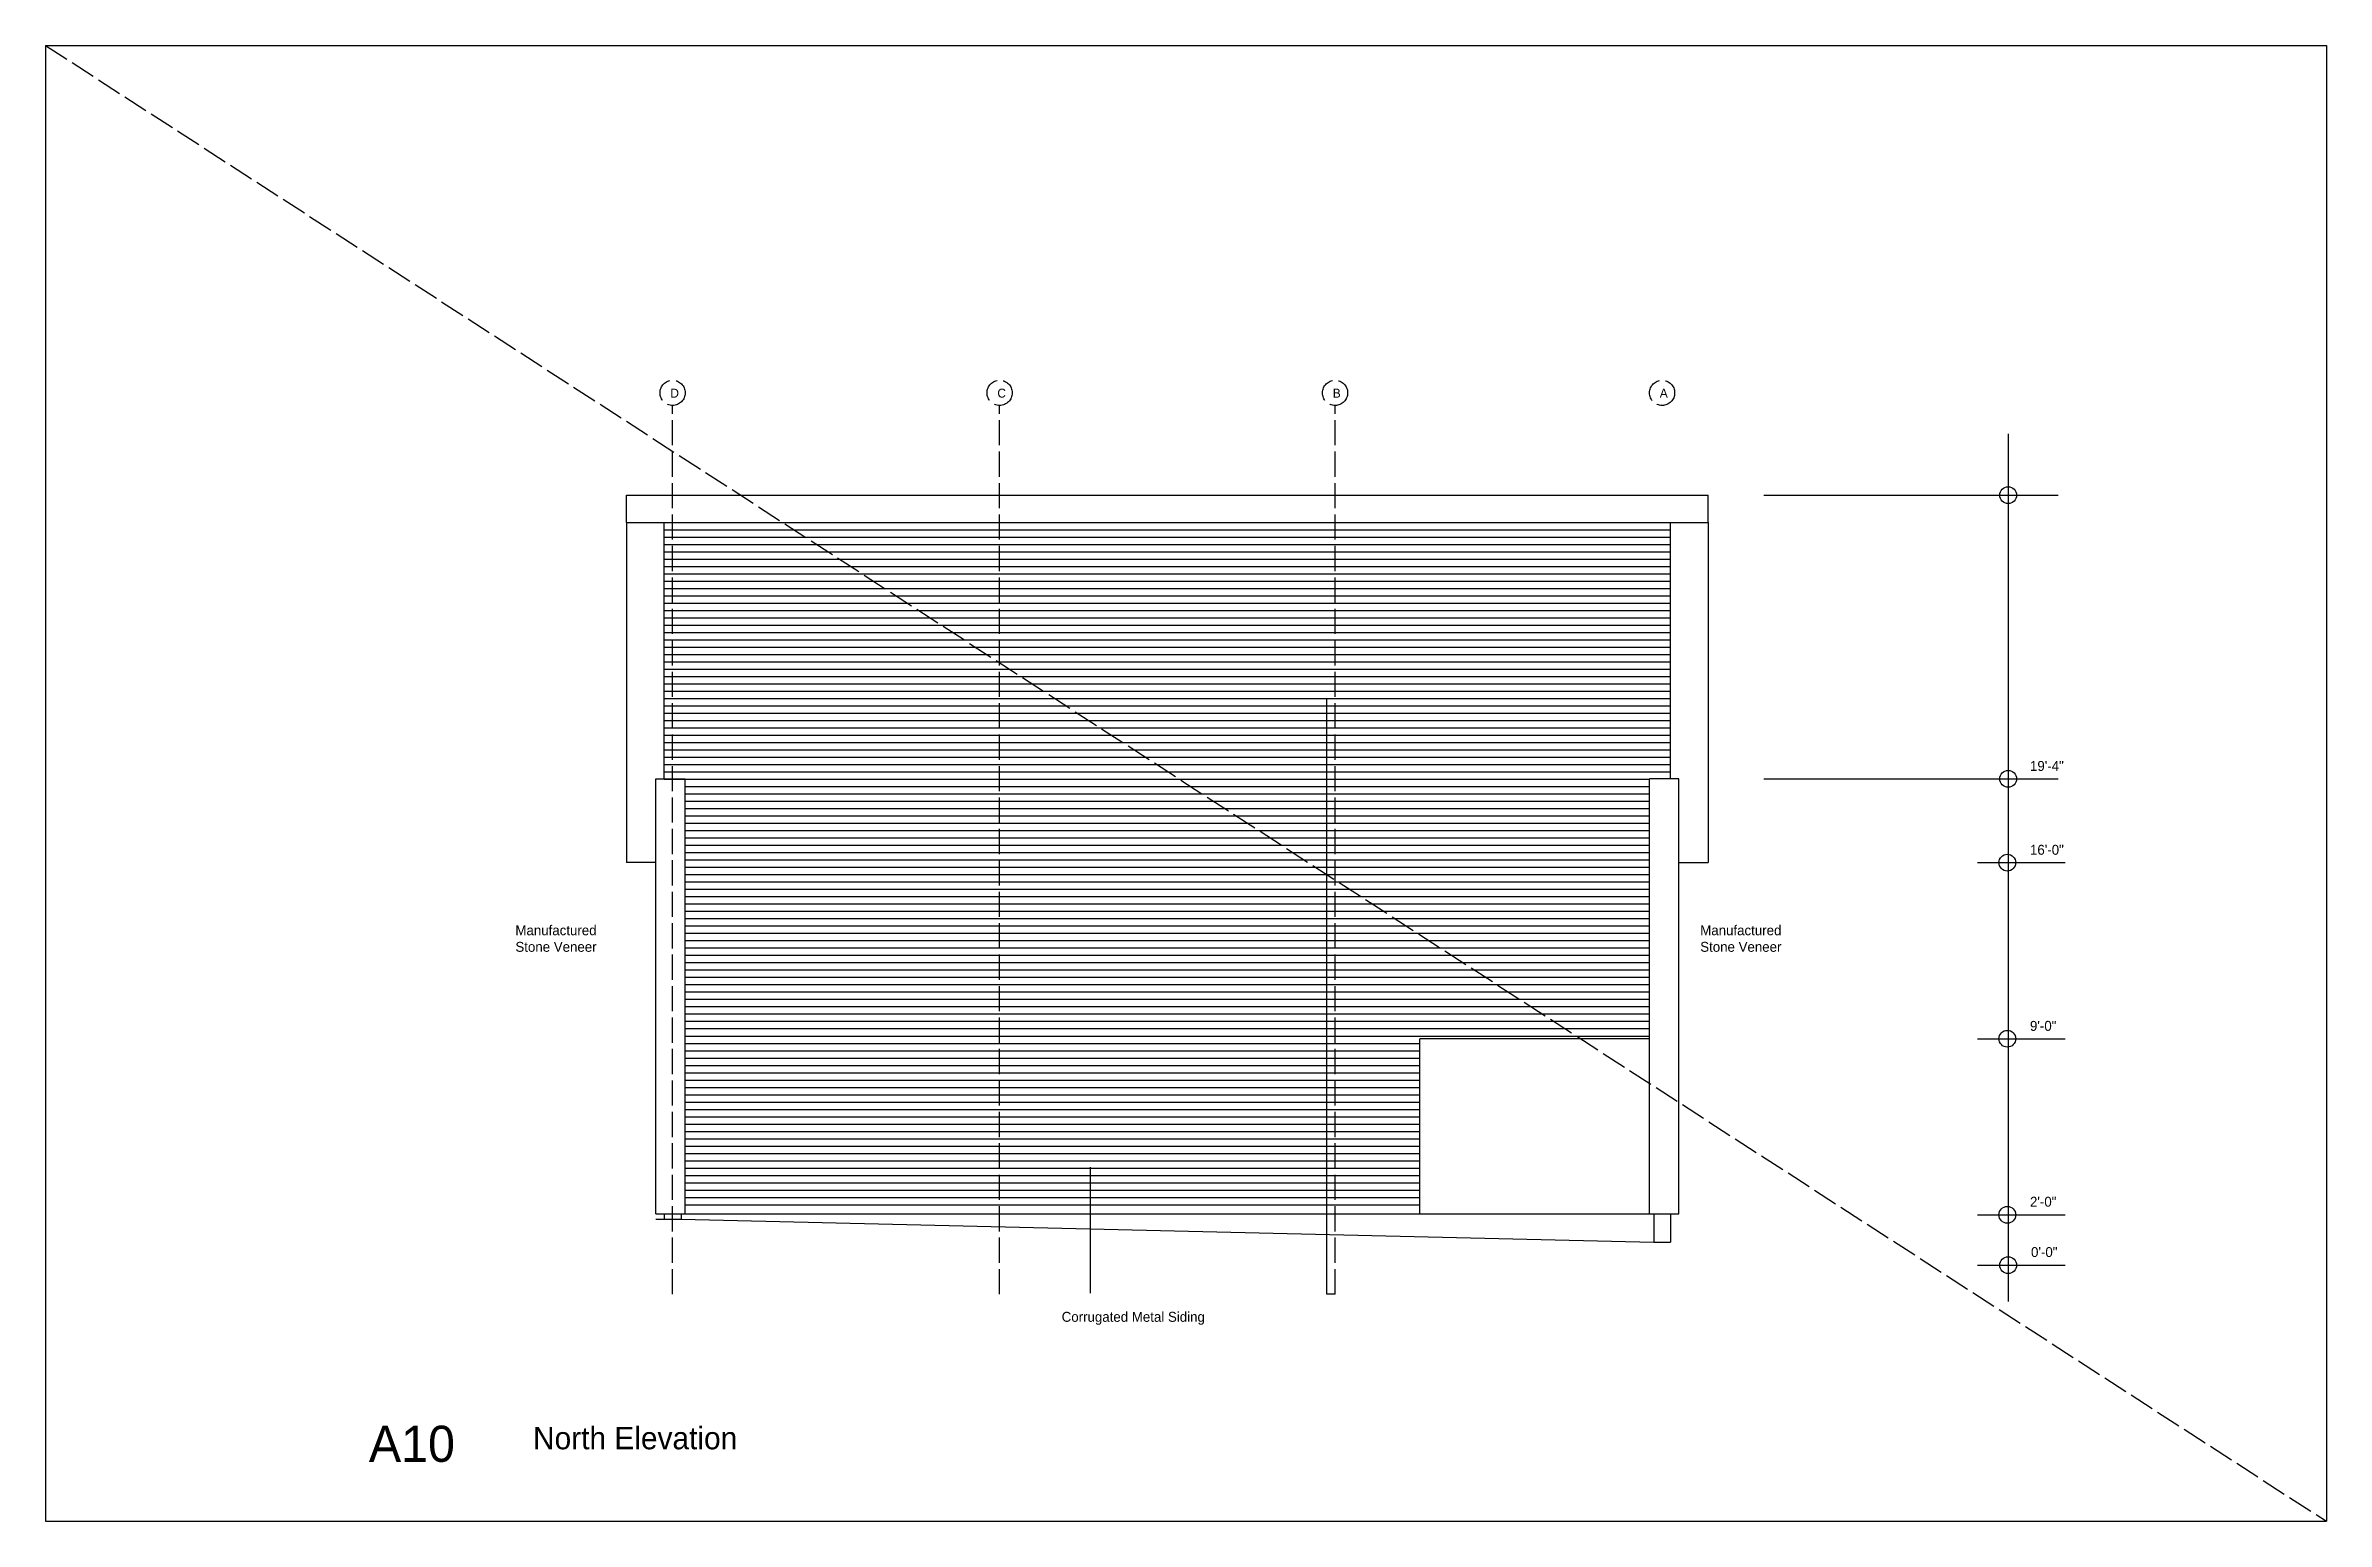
# Model space of a CAD drawing. Header units: inches. Extents: x 967 to 7331, y 452 to 3434.
# Drawn here: x 5763 to 6851, y 1211 to 1915 of the extents above; entities that cross this region are included whole.
import ezdxf

# ---------------------------------------------------------------- set-up
doc = ezdxf.new("R2010")
doc.units = ezdxf.units.IN
doc.header["$MEASUREMENT"] = 0
doc.linetypes.add('ACAD_ISO02W100', pattern=[15, 12, -3])
for name, color, linetype in [('const', 7, 'Continuous'), ('e1', 7, 'Continuous'), ('e2', 251, 'Continuous'), ('grid', 252, 'ACAD_ISO02W100'), ('soffit', 253, 'ACAD_ISO02W100'), ('walls', 7, 'Continuous')]:
    doc.layers.add(name, color=color, linetype=linetype)

msp = doc.modelspace()

# ---------------------------------------------------------------- texts
at = {"layer": 'const', "attachment_point": 1}
for s, insert, char_height, width in [('D', (6061.3, 1751.6), 4.26, 1625.197), ('C', (6217.3, 1751.6), 4.26, 1625.197), ('B', (6377.3, 1751.6), 4.26, 1625.197), ('A', (6533.3, 1751.6), 4.26, 1625.197), ('19\'-4"', (6709.9, 1574), 4.74, 1805.775), ('16\'-0"', (6709.9, 1534), 4.74, 1805.775), ('Manufactured^JStone Veneer', (5987.4, 1495.6), 4.736, 1805.775), ('Manufactured^JStone Veneer', (6552.6, 1495.6), 4.736, 1805.775), ('9\'-0"', (6709.9, 1450), 4.74, 1805.775), ('2\'-0"', (6709.9, 1366.1), 4.74, 1805.775), ('0\'-0"', (6710.4, 1342.1), 4.74, 1805.775), ('Corrugated Metal Siding', (6248, 1311.2), 4.736, 1805.775), ('A10', (5917.5, 1256.9), 17.26, 6582.049), ('North Elevation', (5995.8, 1256.3), 10.656, 4062.993)]:
    msp.add_mtext(s, dxfattribs=dict(at, insert=insert, char_height=char_height, width=width))

# ---------------------------------------------------------------- linework, layer by layer
for p, q in [((5763.3, 1915.3), (5763.3, 1211.3)), ((5763.3, 1915.3), (6851.3, 1915.3)), ((6851.3, 1915.3), (6851.3, 1211.3)), ((5763.3, 1211.3), (6851.3, 1211.3))]:
    msp.add_line(p, q)
at = {"layer": 'e1'}
for p, q in [((6040.4, 1687.8), (6556.4, 1687.8)), ((6374.4, 1319.6), (6374.4, 1603.8)), ((6418.9, 1358), (6418.9, 1441.5)), ((6528.4, 1441.5), (6418.9, 1441.5)), ((6066.4, 1358), (6542.4, 1358)), ((6378.4, 1319.6), (6374.4, 1319.6))]:
    msp.add_line(p, q, dxfattribs=at)
at = {"layer": 'e2'}
for p, q in [((6699.5, 1730), (6699.5, 1316.1)), ((6582.9, 1700.8), (6723.4, 1700.8)), ((6040.4, 1687.8), (6040.4, 1525.5)), ((6556.4, 1687.8), (6556.4, 1525.5)), ((6058.4, 1684.3), (6538.4, 1684.3)), ((6058.4, 1680.8), (6538.4, 1680.8)), ((6058.4, 1677.3), (6538.4, 1677.3)), ((6058.4, 1673.8), (6538.4, 1673.8)), ((6058.4, 1670.3), (6538.4, 1670.3)), ((6058.4, 1666.8), (6538.4, 1666.8)), ((6058.4, 1663.3), (6538.4, 1663.3)), ((6058.4, 1659.8), (6538.4, 1659.8)), ((6058.4, 1656.3), (6538.4, 1656.3)), ((6058.4, 1652.8), (6538.4, 1652.8)), ((6058.4, 1649.3), (6538.4, 1649.3)), ((6058.4, 1645.8), (6538.4, 1645.8)), ((6058.4, 1642.3), (6538.4, 1642.3)), ((6058.4, 1638.8), (6538.4, 1638.8)), ((6058.4, 1635.3), (6538.4, 1635.3)), ((6058.4, 1631.8), (6538.4, 1631.8)), ((6058.4, 1628.3), (6538.4, 1628.3)), ((6058.4, 1624.8), (6538.4, 1624.8)), ((6058.4, 1621.3), (6538.4, 1621.3)), ((6058.4, 1617.8), (6538.4, 1617.8)), ((6058.4, 1614.3), (6538.4, 1614.3)), ((6058.4, 1610.8), (6538.4, 1610.8)), ((6058.4, 1607.3), (6538.4, 1607.3)), ((6058.4, 1603.8), (6538.4, 1603.8)), ((6058.4, 1600.3), (6538.4, 1600.3)), ((6058.4, 1596.8), (6538.4, 1596.8)), ((6058.4, 1593.3), (6538.4, 1593.3)), ((6058.4, 1589.8), (6538.4, 1589.8)), ((6058.4, 1586.3), (6538.4, 1586.3)), ((6058.4, 1582.8), (6538.4, 1582.8)), ((6058.4, 1579.3), (6538.4, 1579.3)), ((6058.4, 1575.8), (6538.4, 1575.8)), ((6058.4, 1572.3), (6538.4, 1572.3)), ((6058.4, 1568.8), (6538.4, 1568.8)), ((6058.4, 1565.3), (6528.4, 1565.3)), ((6068.4, 1561.8), (6528.4, 1561.8)), ((6068.4, 1558.3), (6528.4, 1558.3)), ((6582.9, 1565.5), (6723.4, 1565.5)), ((6068.4, 1554.8), (6528.4, 1554.8)), ((6068.4, 1551.3), (6528.4, 1551.3)), ((6068.4, 1547.8), (6528.4, 1547.8)), ((6068.4, 1544.3), (6528.4, 1544.3)), ((6068.4, 1540.8), (6528.4, 1540.8)), ((6068.4, 1537.3), (6528.4, 1537.3)), ((6054.4, 1525.5), (6040.4, 1525.5)), ((6068.4, 1533.8), (6528.4, 1533.8)), ((6068.4, 1530.3), (6528.4, 1530.3)), ((6068.4, 1526.8), (6528.4, 1526.8)), ((6068.4, 1523.3), (6528.4, 1523.3)), ((6542.4, 1525.5), (6556.4, 1525.5)), ((6684.8, 1525.5), (6726.7, 1525.5)), ((6068.4, 1519.8), (6528.4, 1519.8)), ((6068.4, 1516.3), (6528.4, 1516.3)), ((6068.4, 1512.8), (6528.4, 1512.8)), ((6068.4, 1509.3), (6528.4, 1509.3)), ((6068.4, 1505.8), (6528.4, 1505.8)), ((6068.4, 1502.3), (6528.4, 1502.3)), ((6068.4, 1498.8), (6528.4, 1498.8)), ((6068.4, 1495.3), (6528.4, 1495.3)), ((6068.4, 1491.8), (6528.4, 1491.8)), ((6068.4, 1488.3), (6528.4, 1488.3)), ((6068.4, 1484.8), (6528.4, 1484.8)), ((6068.4, 1481.3), (6528.4, 1481.3)), ((6068.4, 1477.8), (6528.4, 1477.8)), ((6068.4, 1474.3), (6528.4, 1474.3)), ((6068.4, 1470.8), (6528.4, 1470.8)), ((6068.4, 1467.3), (6528.4, 1467.3)), ((6068.4, 1463.8), (6528.4, 1463.8)), ((6068.4, 1460.3), (6528.4, 1460.3)), ((6068.4, 1456.8), (6528.4, 1456.8)), ((6068.4, 1453.3), (6528.4, 1453.3)), ((6068.4, 1449.8), (6528.4, 1449.8)), ((6068.4, 1446.3), (6528.4, 1446.3)), ((6068.4, 1442.8), (6528.4, 1442.8)), ((6068.4, 1439.3), (6418.9, 1439.3)), ((6684.8, 1441.5), (6726.7, 1441.5)), ((6068.4, 1435.8), (6418.9, 1435.8)), ((6068.4, 1432.3), (6418.9, 1432.3)), ((6068.4, 1428.8), (6418.9, 1428.8)), ((6068.4, 1425.3), (6418.9, 1425.3)), ((6068.4, 1421.8), (6418.9, 1421.8)), ((6068.4, 1418.3), (6418.9, 1418.3)), ((6068.4, 1414.8), (6418.9, 1414.8)), ((6068.4, 1411.3), (6418.9, 1411.3)), ((6068.4, 1407.8), (6418.9, 1407.8)), ((6068.4, 1404.3), (6418.9, 1404.3)), ((6068.4, 1400.8), (6418.9, 1400.8)), ((6068.4, 1397.3), (6418.9, 1397.3)), ((6068.4, 1393.8), (6418.9, 1393.8)), ((6068.4, 1390.3), (6418.9, 1390.3)), ((6068.4, 1386.8), (6418.9, 1386.8)), ((6068.4, 1383.3), (6418.9, 1383.3)), ((6068.4, 1379.8), (6418.9, 1379.8)), ((6068.4, 1376.3), (6418.9, 1376.3)), ((6068.4, 1372.8), (6418.9, 1372.8)), ((6068.4, 1369.3), (6418.9, 1369.3)), ((6068.4, 1365.8), (6418.9, 1365.8)), ((6068.4, 1362.3), (6418.9, 1362.3)), ((6684.8, 1357.5), (6726.7, 1357.5)), ((6684.8, 1333.5), (6726.7, 1333.5))]:
    msp.add_line(p, q, dxfattribs=at)
for centre in [(6699.5, 1700.8), (6699.5, 1565.5), (6699.1, 1525.5), (6699.1, 1441.5), (6699.1, 1357.5), (6699.5, 1333.5)]:
    msp.add_circle(centre, 4, dxfattribs=at)
at = {"layer": 'grid'}
for p, q in [((6062.4, 1319.6), (6062.4, 1743.6)), ((6218.4, 1319.6), (6218.4, 1743.6)), ((6378.4, 1319.6), (6378.4, 1743.6))]:
    msp.add_line(p, q, dxfattribs=at)
for centre in [(6062.4, 1749.6), (6218.4, 1749.6), (6378.4, 1749.6), (6534.4, 1749.6)]:
    msp.add_circle(centre, 6, dxfattribs=at)
at = {"layer": 'soffit'}
msp.add_line((5763.3, 1915.3), (6851.3, 1211.3), dxfattribs=at)
at = {"layer": 'walls'}
for p, q in [((6040.4, 1700.8), (6556.4, 1700.8)), ((6040.4, 1687.8), (6040.4, 1700.8)), ((6556.4, 1687.8), (6556.4, 1700.8)), ((6058.4, 1565.5), (6058.4, 1687.8)), ((6538.4, 1565.5), (6538.4, 1687.8)), ((6054.4, 1358), (6054.4, 1565.5)), ((6054.4, 1565.5), (6068.4, 1565.5)), ((6068.4, 1358), (6068.4, 1565.5)), ((6528.4, 1358), (6528.4, 1565.5)), ((6542.4, 1565.5), (6528.4, 1565.5)), ((6542.4, 1358), (6542.4, 1565.5)), ((6261.7, 1320.2), (6261.7, 1380.2)), ((6054.4, 1358), (6066.4, 1358)), ((6054.4, 1355.5), (6066.4, 1355.5)), ((6058.4, 1358), (6058.4, 1355.5)), ((6066.4, 1358), (6066.4, 1355.5)), ((6066.4, 1355.5), (6530.4, 1344.5)), ((6530.4, 1358), (6530.4, 1344.5)), ((6530.4, 1358), (6538.4, 1358)), ((6538.4, 1358), (6538.4, 1344.5)), ((6530.4, 1344.5), (6538.4, 1344.5))]:
    msp.add_line(p, q, dxfattribs=at)

msp.set_redraw_order([(e.dxf.handle, doc.entitydb.next_handle()) for e in msp.query("TEXT MTEXT ATTDEF DIMENSION ARC_DIMENSION")])  # texts and dimensions are drawn at this point

doc.saveas('drawing.dxf')
